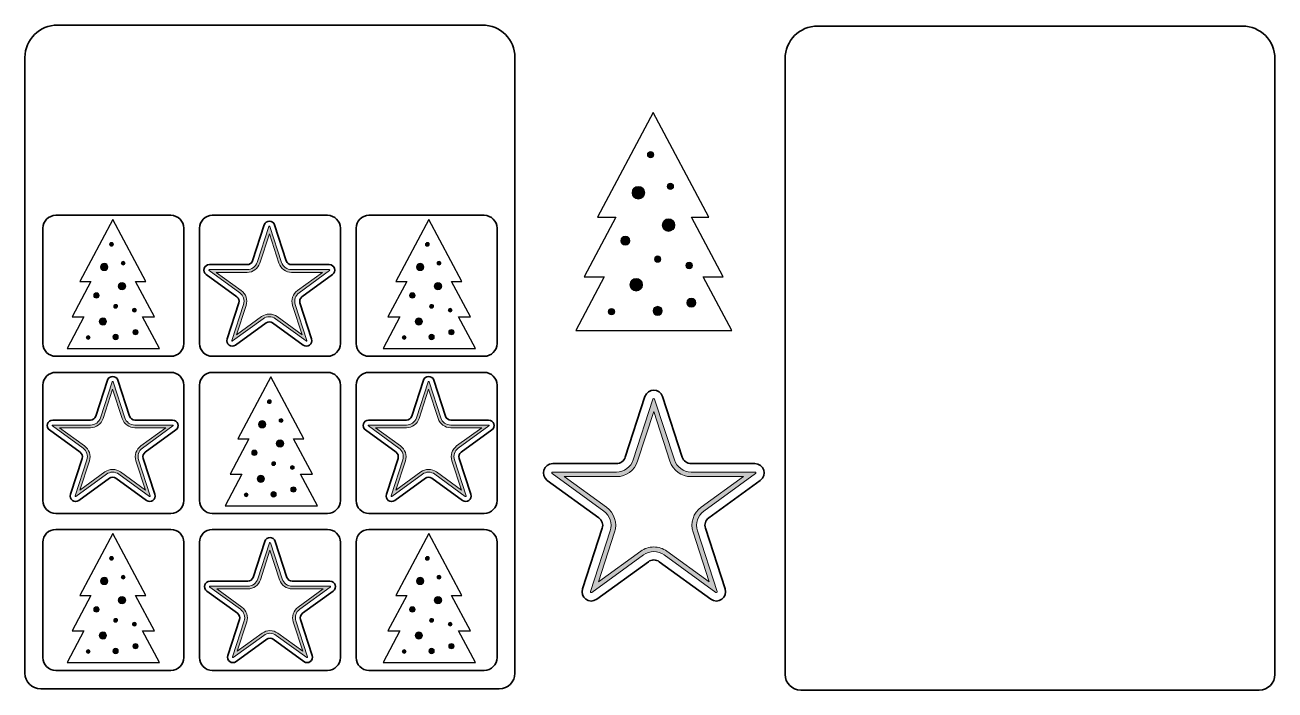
# Model space of a CAD drawing. Extents: x 40 to 2010, y -1070 to -21.
import ezdxf

# ---------------------------------------------------------------- set-up
doc = ezdxf.new("R2010")
doc.units = 0
doc.header["$MEASUREMENT"] = 0
doc.layers.add('Layer 1', color=7, linetype='Continuous', lineweight=0)

# ---------------------------------------------------------------- blocks, each defined once
blk = doc.blocks.new('Block_0')
at = {"layer": 'Layer 1', "true_color": 0x010101, "transparency": 33554687}
h = blk.add_hatch(color=18, dxfattribs=at)
h.dxf.hatch_style = 2
edge = h.paths.add_edge_path()
edge.add_spline(control_points=[(424.8, -338.4), (424.3, -338.4), (424.2, -338.7), (424, -339), (424, -339), (405.6, -395.7), (405.6, -395.7), (403.4, -402.5), (397.1, -407.1), (389.9, -407.1), (389.9, -407.1), (330.3, -407.1), (330.3, -407.1), (330, -407.1), (329.7, -407.2), (329.6, -407.6), (329.4, -408.1), (329.6, -408.3), (329.9, -408.6), (329.9, -408.6), (378.1, -443.6), (378.1, -443.6), (383.9, -447.8), (386.3, -455.2), (384.1, -462), (384.1, -462), (365.7, -518.7), (365.7, -518.7), (365.5, -519.1), (365.6, -519.2), (365.7, -519.4), (365.9, -519.7), (366.2, -519.8), (366.5, -519.8), (366.5, -519.8), (366.6, -519.8), (366.9, -519.6), (366.9, -519.6), (415.1, -484.6), (415.1, -484.6), (417.9, -482.5), (421.3, -481.4), (424.8, -481.4), (428.3, -481.4), (431.7, -482.5), (434.5, -484.6), (434.5, -484.6), (482.7, -519.6), (482.7, -519.6), (483, -519.8), (483.1, -519.8), (483.2, -519.8), (483.4, -519.8), (483.7, -519.7), (483.9, -519.4), (484, -519.2), (484.1, -519.1), (484, -518.7), (484, -518.7), (465.6, -462), (465.6, -462), (463.4, -455.2), (465.8, -447.8), (471.6, -443.6), (471.6, -443.6), (519.8, -408.6), (519.8, -408.6), (520.1, -408.3), (520.2, -408.1), (520.1, -407.7), (519.9, -407.2), (519.7, -407.1), (519.3, -407.1), (519.3, -407.1), (459.7, -407.1), (459.7, -407.1), (452.5, -407.1), (446.2, -402.5), (444, -395.7), (444, -395.7), (425.6, -339), (425.6, -339), (425.5, -338.7), (425.3, -338.4), (424.8, -338.4), (424.8, -338.4), (424.8, -338.4), (424.8, -338.4)], knot_values=[0, 0, 0, 0, 1, 1, 1, 2, 2, 2, 3, 3, 3, 4, 4, 4, 5, 5, 5, 6, 6, 6, 7, 7, 7, 8, 8, 8, 9, 9, 9, 10, 10, 10, 11, 11, 11, 12, 12, 12, 13, 13, 13, 14, 14, 14, 15, 15, 15, 16, 16, 16, 17, 17, 17, 18, 18, 18, 19, 19, 19, 20, 20, 20, 21, 21, 21, 22, 22, 22, 23, 23, 23, 24, 24, 24, 25, 25, 25, 26, 26, 26, 27, 27, 27, 28, 28, 28, 29, 29, 29, 29], degree=3, periodic=0)
edge = h.paths.add_edge_path()
edge.add_spline(control_points=[(424.8, -350.6), (424.8, -350.6), (439.9, -397), (439.9, -397), (442.7, -405.6), (450.7, -411.4), (459.7, -411.4), (459.7, -411.4), (508.5, -411.4), (508.5, -411.4), (508.5, -411.4), (469, -440.1), (469, -440.1), (461.7, -445.4), (458.7, -454.8), (461.5, -463.4), (461.5, -463.4), (476.6, -509.8), (476.6, -509.8), (476.6, -509.8), (437.1, -481.1), (437.1, -481.1), (433.5, -478.5), (429.2, -477.1), (424.8, -477.1), (420.4, -477.1), (416.2, -478.5), (412.6, -481.1), (412.6, -481.1), (373.1, -509.8), (373.1, -509.8), (373.1, -509.8), (388.2, -463.4), (388.2, -463.4), (391, -454.8), (387.9, -445.4), (380.6, -440.1), (380.6, -440.1), (341.1, -411.4), (341.1, -411.4), (341.1, -411.4), (389.9, -411.4), (389.9, -411.4), (399, -411.4), (406.9, -405.6), (409.7, -397), (409.7, -397), (424.8, -350.6), (424.8, -350.6)], knot_values=[0, 0, 0, 0, 1, 1, 1, 2, 2, 2, 3, 3, 3, 4, 4, 4, 5, 5, 5, 6, 6, 6, 7, 7, 7, 8, 8, 8, 9, 9, 9, 10, 10, 10, 11, 11, 11, 12, 12, 12, 13, 13, 13, 14, 14, 14, 15, 15, 15, 16, 16, 16, 16], degree=3, periodic=0)
edge.add_line((424.8, -350.6), (424.8, -350.6))
at = {"layer": 'Layer 1', "color": 240, "lineweight": 35, "true_color": 0xed2224}
blk.add_open_spline([(433.1, -336.6), (433.1, -336.6), (451.5, -393.2), (451.5, -393.2), (452.6, -396.8), (456, -399.2), (459.7, -399.2), (459.7, -399.2), (519.3, -399.2), (519.3, -399.2), (527.7, -399.2), (531.2, -410), (524.4, -414.9), (524.4, -414.9), (476.2, -449.9), (476.2, -449.9), (473.1, -452.1), (471.9, -456), (473, -459.6), (473, -459.6), (491.4, -516.3), (491.4, -516.3), (494, -524.3), (484.9, -530.9), (478.1, -526), (478.1, -526), (429.9, -490.9), (429.9, -490.9), (426.9, -488.7), (422.8, -488.7), (419.7, -490.9), (419.7, -490.9), (371.5, -526), (371.5, -526), (364.7, -530.9), (355.6, -524.3), (358.2, -516.3), (358.2, -516.3), (376.6, -459.6), (376.6, -459.6), (377.8, -456), (376.5, -452.1), (373.5, -449.9), (373.5, -449.9), (325.3, -414.9), (325.3, -414.9), (318.5, -410), (322, -399.2), (330.3, -399.2), (330.3, -399.2), (389.9, -399.2), (389.9, -399.2), (393.7, -399.2), (397, -396.8), (398.2, -393.2), (398.2, -393.2), (416.6, -336.6), (416.6, -336.6), (419.2, -328.6), (430.5, -328.6), (433.1, -336.6)], degree=3, knots=[0, 0, 0, 0, 1, 1, 1, 2, 2, 2, 3, 3, 3, 4, 4, 4, 5, 5, 5, 6, 6, 6, 7, 7, 7, 8, 8, 8, 9, 9, 9, 10, 10, 10, 11, 11, 11, 12, 12, 12, 13, 13, 13, 14, 14, 14, 15, 15, 15, 16, 16, 16, 17, 17, 17, 18, 18, 18, 19, 19, 19, 20, 20, 20, 20], dxfattribs=at)
at = {"layer": 'Layer 1'}
for points, knots in [([(424.8, -338.4), (424.3, -338.4), (424.2, -338.7), (424, -339), (424, -339), (405.6, -395.7), (405.6, -395.7), (403.4, -402.5), (397.1, -407.1), (389.9, -407.1), (389.9, -407.1), (330.3, -407.1), (330.3, -407.1), (330, -407.1), (329.7, -407.2), (329.6, -407.6), (329.4, -408.1), (329.6, -408.3), (329.9, -408.6), (329.9, -408.6), (378.1, -443.6), (378.1, -443.6), (383.9, -447.8), (386.3, -455.2), (384.1, -462), (384.1, -462), (365.7, -518.7), (365.7, -518.7), (365.5, -519.1), (365.6, -519.2), (365.7, -519.4), (365.9, -519.7), (366.2, -519.8), (366.5, -519.8), (366.5, -519.8), (366.6, -519.8), (366.9, -519.6), (366.9, -519.6), (415.1, -484.6), (415.1, -484.6), (417.9, -482.5), (421.3, -481.4), (424.8, -481.4), (428.3, -481.4), (431.7, -482.5), (434.5, -484.6), (434.5, -484.6), (482.7, -519.6), (482.7, -519.6), (483, -519.8), (483.1, -519.8), (483.2, -519.8), (483.4, -519.8), (483.7, -519.7), (483.9, -519.4), (484, -519.2), (484.1, -519.1), (484, -518.7), (484, -518.7), (465.6, -462), (465.6, -462), (463.4, -455.2), (465.8, -447.8), (471.6, -443.6), (471.6, -443.6), (519.8, -408.6), (519.8, -408.6), (520.1, -408.3), (520.2, -408.1), (520.1, -407.7), (519.9, -407.2), (519.7, -407.1), (519.3, -407.1), (519.3, -407.1), (459.7, -407.1), (459.7, -407.1), (452.5, -407.1), (446.2, -402.5), (444, -395.7), (444, -395.7), (425.6, -339), (425.6, -339), (425.5, -338.7), (425.3, -338.4), (424.8, -338.4), (424.8, -338.4), (424.8, -338.4), (424.8, -338.4)], [0, 0, 0, 0, 1, 1, 1, 2, 2, 2, 3, 3, 3, 4, 4, 4, 5, 5, 5, 6, 6, 6, 7, 7, 7, 8, 8, 8, 9, 9, 9, 10, 10, 10, 11, 11, 11, 12, 12, 12, 13, 13, 13, 14, 14, 14, 15, 15, 15, 16, 16, 16, 17, 17, 17, 18, 18, 18, 19, 19, 19, 20, 20, 20, 21, 21, 21, 22, 22, 22, 23, 23, 23, 24, 24, 24, 25, 25, 25, 26, 26, 26, 27, 27, 27, 28, 28, 28, 29, 29, 29, 29]), ([(424.8, -350.6), (424.8, -350.6), (439.9, -397), (439.9, -397), (442.7, -405.6), (450.7, -411.4), (459.7, -411.4), (459.7, -411.4), (508.5, -411.4), (508.5, -411.4), (508.5, -411.4), (469, -440.1), (469, -440.1), (461.7, -445.4), (458.7, -454.8), (461.5, -463.4), (461.5, -463.4), (476.6, -509.8), (476.6, -509.8), (476.6, -509.8), (437.1, -481.1), (437.1, -481.1), (433.5, -478.5), (429.2, -477.1), (424.8, -477.1), (420.4, -477.1), (416.2, -478.5), (412.6, -481.1), (412.6, -481.1), (373.1, -509.8), (373.1, -509.8), (373.1, -509.8), (388.2, -463.4), (388.2, -463.4), (391, -454.8), (387.9, -445.4), (380.6, -440.1), (380.6, -440.1), (341.1, -411.4), (341.1, -411.4), (341.1, -411.4), (389.9, -411.4), (389.9, -411.4), (399, -411.4), (406.9, -405.6), (409.7, -397), (409.7, -397), (424.8, -350.6), (424.8, -350.6)], [0, 0, 0, 0, 1, 1, 1, 2, 2, 2, 3, 3, 3, 4, 4, 4, 5, 5, 5, 6, 6, 6, 7, 7, 7, 8, 8, 8, 9, 9, 9, 10, 10, 10, 11, 11, 11, 12, 12, 12, 13, 13, 13, 14, 14, 14, 15, 15, 15, 16, 16, 16, 16])]:
    blk.add_open_spline(points, degree=3, knots=knots, dxfattribs=at)
blk = doc.blocks.new('Block_1')
at = {"layer": 'Layer 1', "true_color": 0x010101, "transparency": 33554687}
h = blk.add_hatch(color=18, dxfattribs=at)
h.dxf.hatch_style = 2
edge = h.paths.add_edge_path()
edge.add_spline(control_points=[(425.8, -837.4), (425.3, -837.4), (425.2, -837.7), (425, -838), (425, -838), (406.6, -894.7), (406.6, -894.7), (404.4, -901.5), (398.1, -906.1), (390.9, -906.1), (390.9, -906.1), (331.3, -906.1), (331.3, -906.1), (331, -906.1), (330.7, -906.2), (330.6, -906.6), (330.4, -907.1), (330.6, -907.3), (330.9, -907.6), (330.9, -907.6), (379.1, -942.6), (379.1, -942.6), (384.9, -946.8), (387.3, -954.2), (385.1, -961), (385.1, -961), (366.7, -1017.7), (366.7, -1017.7), (366.5, -1018.1), (366.6, -1018.2), (366.7, -1018.4), (366.9, -1018.7), (367.2, -1018.8), (367.5, -1018.8), (367.5, -1018.8), (367.6, -1018.8), (367.9, -1018.6), (367.9, -1018.6), (416.1, -983.6), (416.1, -983.6), (418.9, -981.5), (422.3, -980.4), (425.8, -980.4), (429.3, -980.4), (432.7, -981.5), (435.5, -983.6), (435.5, -983.6), (483.7, -1018.6), (483.7, -1018.6), (484, -1018.8), (484.1, -1018.8), (484.2, -1018.8), (484.4, -1018.8), (484.7, -1018.7), (484.9, -1018.4), (485, -1018.2), (485.1, -1018.1), (485, -1017.7), (485, -1017.7), (466.6, -961), (466.6, -961), (464.4, -954.2), (466.8, -946.8), (472.6, -942.6), (472.6, -942.6), (520.8, -907.6), (520.8, -907.6), (521.1, -907.3), (521.2, -907.1), (521.1, -906.7), (520.9, -906.2), (520.7, -906.1), (520.3, -906.1), (520.3, -906.1), (460.7, -906.1), (460.7, -906.1), (453.5, -906.1), (447.2, -901.5), (445, -894.7), (445, -894.7), (426.6, -838), (426.6, -838), (426.5, -837.7), (426.3, -837.4), (425.8, -837.4), (425.8, -837.4), (425.8, -837.4), (425.8, -837.4)], knot_values=[0, 0, 0, 0, 1, 1, 1, 2, 2, 2, 3, 3, 3, 4, 4, 4, 5, 5, 5, 6, 6, 6, 7, 7, 7, 8, 8, 8, 9, 9, 9, 10, 10, 10, 11, 11, 11, 12, 12, 12, 13, 13, 13, 14, 14, 14, 15, 15, 15, 16, 16, 16, 17, 17, 17, 18, 18, 18, 19, 19, 19, 20, 20, 20, 21, 21, 21, 22, 22, 22, 23, 23, 23, 24, 24, 24, 25, 25, 25, 26, 26, 26, 27, 27, 27, 28, 28, 28, 29, 29, 29, 29], degree=3, periodic=0)
edge = h.paths.add_edge_path()
edge.add_spline(control_points=[(425.8, -849.6), (425.8, -849.6), (440.9, -896), (440.9, -896), (443.7, -904.6), (451.7, -910.4), (460.7, -910.4), (460.7, -910.4), (509.5, -910.4), (509.5, -910.4), (509.5, -910.4), (470, -939.1), (470, -939.1), (462.7, -944.4), (459.7, -953.8), (462.5, -962.4), (462.5, -962.4), (477.6, -1008.8), (477.6, -1008.8), (477.6, -1008.8), (438.1, -980.1), (438.1, -980.1), (434.5, -977.5), (430.2, -976.1), (425.8, -976.1), (421.4, -976.1), (417.2, -977.5), (413.6, -980.1), (413.6, -980.1), (374.1, -1008.8), (374.1, -1008.8), (374.1, -1008.8), (389.2, -962.4), (389.2, -962.4), (392, -953.8), (388.9, -944.4), (381.6, -939.1), (381.6, -939.1), (342.1, -910.4), (342.1, -910.4), (342.1, -910.4), (390.9, -910.4), (390.9, -910.4), (400, -910.4), (407.9, -904.6), (410.7, -896), (410.7, -896), (425.8, -849.6), (425.8, -849.6)], knot_values=[0, 0, 0, 0, 1, 1, 1, 2, 2, 2, 3, 3, 3, 4, 4, 4, 5, 5, 5, 6, 6, 6, 7, 7, 7, 8, 8, 8, 9, 9, 9, 10, 10, 10, 11, 11, 11, 12, 12, 12, 13, 13, 13, 14, 14, 14, 15, 15, 15, 16, 16, 16, 16], degree=3, periodic=0)
edge.add_line((425.8, -849.6), (425.8, -849.6))
at = {"layer": 'Layer 1', "color": 240, "lineweight": 35, "true_color": 0xed2224}
blk.add_open_spline([(434.1, -835.6), (434.1, -835.6), (452.5, -892.2), (452.5, -892.2), (453.6, -895.8), (457, -898.2), (460.7, -898.2), (460.7, -898.2), (520.3, -898.2), (520.3, -898.2), (528.7, -898.2), (532.2, -909), (525.4, -913.9), (525.4, -913.9), (477.2, -948.9), (477.2, -948.9), (474.1, -951.1), (472.9, -955), (474, -958.6), (474, -958.6), (492.4, -1015.3), (492.4, -1015.3), (495, -1023.3), (485.9, -1029.9), (479.1, -1025), (479.1, -1025), (430.9, -989.9), (430.9, -989.9), (427.9, -987.7), (423.8, -987.7), (420.7, -989.9), (420.7, -989.9), (372.5, -1025), (372.5, -1025), (365.7, -1029.9), (356.6, -1023.3), (359.2, -1015.3), (359.2, -1015.3), (377.6, -958.6), (377.6, -958.6), (378.8, -955), (377.5, -951.1), (374.5, -948.9), (374.5, -948.9), (326.3, -913.9), (326.3, -913.9), (319.5, -909), (323, -898.2), (331.3, -898.2), (331.3, -898.2), (390.9, -898.2), (390.9, -898.2), (394.7, -898.2), (398, -895.8), (399.2, -892.2), (399.2, -892.2), (417.6, -835.6), (417.6, -835.6), (420.2, -827.6), (431.5, -827.6), (434.1, -835.6)], degree=3, knots=[0, 0, 0, 0, 1, 1, 1, 2, 2, 2, 3, 3, 3, 4, 4, 4, 5, 5, 5, 6, 6, 6, 7, 7, 7, 8, 8, 8, 9, 9, 9, 10, 10, 10, 11, 11, 11, 12, 12, 12, 13, 13, 13, 14, 14, 14, 15, 15, 15, 16, 16, 16, 17, 17, 17, 18, 18, 18, 19, 19, 19, 20, 20, 20, 20], dxfattribs=at)
at = {"layer": 'Layer 1'}
for points, knots in [([(425.8, -837.4), (425.3, -837.4), (425.2, -837.7), (425, -838), (425, -838), (406.6, -894.7), (406.6, -894.7), (404.4, -901.5), (398.1, -906.1), (390.9, -906.1), (390.9, -906.1), (331.3, -906.1), (331.3, -906.1), (331, -906.1), (330.7, -906.2), (330.6, -906.6), (330.4, -907.1), (330.6, -907.3), (330.9, -907.6), (330.9, -907.6), (379.1, -942.6), (379.1, -942.6), (384.9, -946.8), (387.3, -954.2), (385.1, -961), (385.1, -961), (366.7, -1017.7), (366.7, -1017.7), (366.5, -1018.1), (366.6, -1018.2), (366.7, -1018.4), (366.9, -1018.7), (367.2, -1018.8), (367.5, -1018.8), (367.5, -1018.8), (367.6, -1018.8), (367.9, -1018.6), (367.9, -1018.6), (416.1, -983.6), (416.1, -983.6), (418.9, -981.5), (422.3, -980.4), (425.8, -980.4), (429.3, -980.4), (432.7, -981.5), (435.5, -983.6), (435.5, -983.6), (483.7, -1018.6), (483.7, -1018.6), (484, -1018.8), (484.1, -1018.8), (484.2, -1018.8), (484.4, -1018.8), (484.7, -1018.7), (484.9, -1018.4), (485, -1018.2), (485.1, -1018.1), (485, -1017.7), (485, -1017.7), (466.6, -961), (466.6, -961), (464.4, -954.2), (466.8, -946.8), (472.6, -942.6), (472.6, -942.6), (520.8, -907.6), (520.8, -907.6), (521.1, -907.3), (521.2, -907.1), (521.1, -906.7), (520.9, -906.2), (520.7, -906.1), (520.3, -906.1), (520.3, -906.1), (460.7, -906.1), (460.7, -906.1), (453.5, -906.1), (447.2, -901.5), (445, -894.7), (445, -894.7), (426.6, -838), (426.6, -838), (426.5, -837.7), (426.3, -837.4), (425.8, -837.4), (425.8, -837.4), (425.8, -837.4), (425.8, -837.4)], [0, 0, 0, 0, 1, 1, 1, 2, 2, 2, 3, 3, 3, 4, 4, 4, 5, 5, 5, 6, 6, 6, 7, 7, 7, 8, 8, 8, 9, 9, 9, 10, 10, 10, 11, 11, 11, 12, 12, 12, 13, 13, 13, 14, 14, 14, 15, 15, 15, 16, 16, 16, 17, 17, 17, 18, 18, 18, 19, 19, 19, 20, 20, 20, 21, 21, 21, 22, 22, 22, 23, 23, 23, 24, 24, 24, 25, 25, 25, 26, 26, 26, 27, 27, 27, 28, 28, 28, 29, 29, 29, 29]), ([(425.8, -849.6), (425.8, -849.6), (440.9, -896), (440.9, -896), (443.7, -904.6), (451.7, -910.4), (460.7, -910.4), (460.7, -910.4), (509.5, -910.4), (509.5, -910.4), (509.5, -910.4), (470, -939.1), (470, -939.1), (462.7, -944.4), (459.7, -953.8), (462.5, -962.4), (462.5, -962.4), (477.6, -1008.8), (477.6, -1008.8), (477.6, -1008.8), (438.1, -980.1), (438.1, -980.1), (434.5, -977.5), (430.2, -976.1), (425.8, -976.1), (421.4, -976.1), (417.2, -977.5), (413.6, -980.1), (413.6, -980.1), (374.1, -1008.8), (374.1, -1008.8), (374.1, -1008.8), (389.2, -962.4), (389.2, -962.4), (392, -953.8), (388.9, -944.4), (381.6, -939.1), (381.6, -939.1), (342.1, -910.4), (342.1, -910.4), (342.1, -910.4), (390.9, -910.4), (390.9, -910.4), (400, -910.4), (407.9, -904.6), (410.7, -896), (410.7, -896), (425.8, -849.6), (425.8, -849.6)], [0, 0, 0, 0, 1, 1, 1, 2, 2, 2, 3, 3, 3, 4, 4, 4, 5, 5, 5, 6, 6, 6, 7, 7, 7, 8, 8, 8, 9, 9, 9, 10, 10, 10, 11, 11, 11, 12, 12, 12, 13, 13, 13, 14, 14, 14, 15, 15, 15, 16, 16, 16, 16])]:
    blk.add_open_spline(points, degree=3, knots=knots, dxfattribs=at)
blk = doc.blocks.new('Block_2')
at = {"layer": 'Layer 1', "true_color": 0x010101, "transparency": 33554687}
h = blk.add_hatch(color=18, dxfattribs=at)
h.dxf.hatch_style = 2
edge = h.paths.add_edge_path()
edge.add_spline(control_points=[(177.8, -583.4), (177.3, -583.4), (177.2, -583.7), (177, -584), (177, -584), (158.6, -640.7), (158.6, -640.7), (156.4, -647.5), (150.1, -652.1), (142.9, -652.1), (142.9, -652.1), (83.3, -652.1), (83.3, -652.1), (83, -652.1), (82.7, -652.2), (82.6, -652.6), (82.4, -653.1), (82.6, -653.3), (82.9, -653.6), (82.9, -653.6), (131.1, -688.6), (131.1, -688.6), (136.9, -692.8), (139.3, -700.2), (137.1, -707), (137.1, -707), (118.7, -763.7), (118.7, -763.7), (118.5, -764.1), (118.6, -764.2), (118.7, -764.4), (118.9, -764.7), (119.2, -764.8), (119.5, -764.8), (119.5, -764.8), (119.6, -764.8), (119.9, -764.6), (119.9, -764.6), (168.1, -729.6), (168.1, -729.6), (170.9, -727.5), (174.3, -726.4), (177.8, -726.4), (181.3, -726.4), (184.7, -727.5), (187.5, -729.6), (187.5, -729.6), (235.7, -764.6), (235.7, -764.6), (236, -764.8), (236.1, -764.8), (236.2, -764.8), (236.4, -764.8), (236.7, -764.7), (236.9, -764.4), (237, -764.2), (237.1, -764.1), (237, -763.7), (237, -763.7), (218.6, -707), (218.6, -707), (216.4, -700.2), (218.8, -692.8), (224.6, -688.6), (224.6, -688.6), (272.8, -653.6), (272.8, -653.6), (273.1, -653.3), (273.2, -653.1), (273.1, -652.7), (272.9, -652.2), (272.7, -652.1), (272.3, -652.1), (272.3, -652.1), (212.7, -652.1), (212.7, -652.1), (205.5, -652.1), (199.2, -647.5), (197, -640.7), (197, -640.7), (178.6, -584), (178.6, -584), (178.5, -583.7), (178.3, -583.4), (177.8, -583.4), (177.8, -583.4), (177.8, -583.4), (177.8, -583.4)], knot_values=[0, 0, 0, 0, 1, 1, 1, 2, 2, 2, 3, 3, 3, 4, 4, 4, 5, 5, 5, 6, 6, 6, 7, 7, 7, 8, 8, 8, 9, 9, 9, 10, 10, 10, 11, 11, 11, 12, 12, 12, 13, 13, 13, 14, 14, 14, 15, 15, 15, 16, 16, 16, 17, 17, 17, 18, 18, 18, 19, 19, 19, 20, 20, 20, 21, 21, 21, 22, 22, 22, 23, 23, 23, 24, 24, 24, 25, 25, 25, 26, 26, 26, 27, 27, 27, 28, 28, 28, 29, 29, 29, 29], degree=3, periodic=0)
edge = h.paths.add_edge_path()
edge.add_spline(control_points=[(177.8, -595.6), (177.8, -595.6), (192.9, -642), (192.9, -642), (195.7, -650.6), (203.7, -656.4), (212.7, -656.4), (212.7, -656.4), (261.5, -656.4), (261.5, -656.4), (261.5, -656.4), (222, -685.1), (222, -685.1), (214.7, -690.4), (211.7, -699.8), (214.5, -708.4), (214.5, -708.4), (229.6, -754.8), (229.6, -754.8), (229.6, -754.8), (190.1, -726.1), (190.1, -726.1), (186.5, -723.5), (182.2, -722.1), (177.8, -722.1), (173.4, -722.1), (169.2, -723.5), (165.6, -726.1), (165.6, -726.1), (126.1, -754.8), (126.1, -754.8), (126.1, -754.8), (141.2, -708.4), (141.2, -708.4), (144, -699.8), (140.9, -690.4), (133.6, -685.1), (133.6, -685.1), (94.1, -656.4), (94.1, -656.4), (94.1, -656.4), (142.9, -656.4), (142.9, -656.4), (152, -656.4), (159.9, -650.6), (162.7, -642), (162.7, -642), (177.8, -595.6), (177.8, -595.6)], knot_values=[0, 0, 0, 0, 1, 1, 1, 2, 2, 2, 3, 3, 3, 4, 4, 4, 5, 5, 5, 6, 6, 6, 7, 7, 7, 8, 8, 8, 9, 9, 9, 10, 10, 10, 11, 11, 11, 12, 12, 12, 13, 13, 13, 14, 14, 14, 15, 15, 15, 16, 16, 16, 16], degree=3, periodic=0)
edge.add_line((177.8, -595.6), (177.8, -595.6))
at = {"layer": 'Layer 1', "color": 240, "lineweight": 35, "true_color": 0xed2224}
blk.add_open_spline([(186.1, -581.6), (186.1, -581.6), (204.5, -638.2), (204.5, -638.2), (205.6, -641.8), (209, -644.2), (212.7, -644.2), (212.7, -644.2), (272.3, -644.2), (272.3, -644.2), (280.7, -644.2), (284.2, -655), (277.4, -659.9), (277.4, -659.9), (229.2, -694.9), (229.2, -694.9), (226.1, -697.1), (224.9, -701), (226, -704.6), (226, -704.6), (244.4, -761.3), (244.4, -761.3), (247, -769.3), (237.9, -775.9), (231.1, -771), (231.1, -771), (182.9, -735.9), (182.9, -735.9), (179.9, -733.7), (175.8, -733.7), (172.7, -735.9), (172.7, -735.9), (124.5, -771), (124.5, -771), (117.7, -775.9), (108.6, -769.3), (111.2, -761.3), (111.2, -761.3), (129.6, -704.6), (129.6, -704.6), (130.8, -701), (129.5, -697.1), (126.5, -694.9), (126.5, -694.9), (78.3, -659.9), (78.3, -659.9), (71.5, -655), (75, -644.2), (83.3, -644.2), (83.3, -644.2), (142.9, -644.2), (142.9, -644.2), (146.7, -644.2), (150, -641.8), (151.2, -638.2), (151.2, -638.2), (169.6, -581.6), (169.6, -581.6), (172.2, -573.6), (183.5, -573.6), (186.1, -581.6)], degree=3, knots=[0, 0, 0, 0, 1, 1, 1, 2, 2, 2, 3, 3, 3, 4, 4, 4, 5, 5, 5, 6, 6, 6, 7, 7, 7, 8, 8, 8, 9, 9, 9, 10, 10, 10, 11, 11, 11, 12, 12, 12, 13, 13, 13, 14, 14, 14, 15, 15, 15, 16, 16, 16, 17, 17, 17, 18, 18, 18, 19, 19, 19, 20, 20, 20, 20], dxfattribs=at)
at = {"layer": 'Layer 1'}
for points, knots in [([(177.8, -583.4), (177.3, -583.4), (177.2, -583.7), (177, -584), (177, -584), (158.6, -640.7), (158.6, -640.7), (156.4, -647.5), (150.1, -652.1), (142.9, -652.1), (142.9, -652.1), (83.3, -652.1), (83.3, -652.1), (83, -652.1), (82.7, -652.2), (82.6, -652.6), (82.4, -653.1), (82.6, -653.3), (82.9, -653.6), (82.9, -653.6), (131.1, -688.6), (131.1, -688.6), (136.9, -692.8), (139.3, -700.2), (137.1, -707), (137.1, -707), (118.7, -763.7), (118.7, -763.7), (118.5, -764.1), (118.6, -764.2), (118.7, -764.4), (118.9, -764.7), (119.2, -764.8), (119.5, -764.8), (119.5, -764.8), (119.6, -764.8), (119.9, -764.6), (119.9, -764.6), (168.1, -729.6), (168.1, -729.6), (170.9, -727.5), (174.3, -726.4), (177.8, -726.4), (181.3, -726.4), (184.7, -727.5), (187.5, -729.6), (187.5, -729.6), (235.7, -764.6), (235.7, -764.6), (236, -764.8), (236.1, -764.8), (236.2, -764.8), (236.4, -764.8), (236.7, -764.7), (236.9, -764.4), (237, -764.2), (237.1, -764.1), (237, -763.7), (237, -763.7), (218.6, -707), (218.6, -707), (216.4, -700.2), (218.8, -692.8), (224.6, -688.6), (224.6, -688.6), (272.8, -653.6), (272.8, -653.6), (273.1, -653.3), (273.2, -653.1), (273.1, -652.7), (272.9, -652.2), (272.7, -652.1), (272.3, -652.1), (272.3, -652.1), (212.7, -652.1), (212.7, -652.1), (205.5, -652.1), (199.2, -647.5), (197, -640.7), (197, -640.7), (178.6, -584), (178.6, -584), (178.5, -583.7), (178.3, -583.4), (177.8, -583.4), (177.8, -583.4), (177.8, -583.4), (177.8, -583.4)], [0, 0, 0, 0, 1, 1, 1, 2, 2, 2, 3, 3, 3, 4, 4, 4, 5, 5, 5, 6, 6, 6, 7, 7, 7, 8, 8, 8, 9, 9, 9, 10, 10, 10, 11, 11, 11, 12, 12, 12, 13, 13, 13, 14, 14, 14, 15, 15, 15, 16, 16, 16, 17, 17, 17, 18, 18, 18, 19, 19, 19, 20, 20, 20, 21, 21, 21, 22, 22, 22, 23, 23, 23, 24, 24, 24, 25, 25, 25, 26, 26, 26, 27, 27, 27, 28, 28, 28, 29, 29, 29, 29]), ([(177.8, -595.6), (177.8, -595.6), (192.9, -642), (192.9, -642), (195.7, -650.6), (203.7, -656.4), (212.7, -656.4), (212.7, -656.4), (261.5, -656.4), (261.5, -656.4), (261.5, -656.4), (222, -685.1), (222, -685.1), (214.7, -690.4), (211.7, -699.8), (214.5, -708.4), (214.5, -708.4), (229.6, -754.8), (229.6, -754.8), (229.6, -754.8), (190.1, -726.1), (190.1, -726.1), (186.5, -723.5), (182.2, -722.1), (177.8, -722.1), (173.4, -722.1), (169.2, -723.5), (165.6, -726.1), (165.6, -726.1), (126.1, -754.8), (126.1, -754.8), (126.1, -754.8), (141.2, -708.4), (141.2, -708.4), (144, -699.8), (140.9, -690.4), (133.6, -685.1), (133.6, -685.1), (94.1, -656.4), (94.1, -656.4), (94.1, -656.4), (142.9, -656.4), (142.9, -656.4), (152, -656.4), (159.9, -650.6), (162.7, -642), (162.7, -642), (177.8, -595.6), (177.8, -595.6)], [0, 0, 0, 0, 1, 1, 1, 2, 2, 2, 3, 3, 3, 4, 4, 4, 5, 5, 5, 6, 6, 6, 7, 7, 7, 8, 8, 8, 9, 9, 9, 10, 10, 10, 11, 11, 11, 12, 12, 12, 13, 13, 13, 14, 14, 14, 15, 15, 15, 16, 16, 16, 16])]:
    blk.add_open_spline(points, degree=3, knots=knots, dxfattribs=at)
blk = doc.blocks.new('Block_3')
at = {"layer": 'Layer 1', "true_color": 0x010101, "transparency": 33554687}
h = blk.add_hatch(color=18, dxfattribs=at)
h.dxf.hatch_style = 2
edge = h.paths.add_edge_path()
edge.add_spline(control_points=[(675.8, -583.4), (675.3, -583.4), (675.2, -583.7), (675, -584), (675, -584), (656.6, -640.7), (656.6, -640.7), (654.4, -647.5), (648.1, -652.1), (640.9, -652.1), (640.9, -652.1), (581.3, -652.1), (581.3, -652.1), (581, -652.1), (580.7, -652.2), (580.6, -652.6), (580.4, -653.1), (580.6, -653.3), (580.9, -653.6), (580.9, -653.6), (629.1, -688.6), (629.1, -688.6), (634.9, -692.8), (637.3, -700.2), (635.1, -707), (635.1, -707), (616.7, -763.7), (616.7, -763.7), (616.5, -764.1), (616.6, -764.2), (616.7, -764.4), (616.9, -764.7), (617.2, -764.8), (617.5, -764.8), (617.5, -764.8), (617.6, -764.8), (617.9, -764.6), (617.9, -764.6), (666.1, -729.6), (666.1, -729.6), (668.9, -727.5), (672.3, -726.4), (675.8, -726.4), (679.3, -726.4), (682.7, -727.5), (685.5, -729.6), (685.5, -729.6), (733.7, -764.6), (733.7, -764.6), (734, -764.8), (734.1, -764.8), (734.2, -764.8), (734.4, -764.8), (734.7, -764.7), (734.9, -764.4), (735, -764.2), (735.1, -764.1), (735, -763.7), (735, -763.7), (716.6, -707), (716.6, -707), (714.4, -700.2), (716.8, -692.8), (722.6, -688.6), (722.6, -688.6), (770.8, -653.6), (770.8, -653.6), (771.1, -653.3), (771.2, -653.1), (771.1, -652.7), (770.9, -652.2), (770.7, -652.1), (770.3, -652.1), (770.3, -652.1), (710.7, -652.1), (710.7, -652.1), (703.5, -652.1), (697.2, -647.5), (695, -640.7), (695, -640.7), (676.6, -584), (676.6, -584), (676.5, -583.7), (676.3, -583.4), (675.8, -583.4), (675.8, -583.4), (675.8, -583.4), (675.8, -583.4)], knot_values=[0, 0, 0, 0, 1, 1, 1, 2, 2, 2, 3, 3, 3, 4, 4, 4, 5, 5, 5, 6, 6, 6, 7, 7, 7, 8, 8, 8, 9, 9, 9, 10, 10, 10, 11, 11, 11, 12, 12, 12, 13, 13, 13, 14, 14, 14, 15, 15, 15, 16, 16, 16, 17, 17, 17, 18, 18, 18, 19, 19, 19, 20, 20, 20, 21, 21, 21, 22, 22, 22, 23, 23, 23, 24, 24, 24, 25, 25, 25, 26, 26, 26, 27, 27, 27, 28, 28, 28, 29, 29, 29, 29], degree=3, periodic=0)
edge = h.paths.add_edge_path()
edge.add_spline(control_points=[(675.8, -595.6), (675.8, -595.6), (690.9, -642), (690.9, -642), (693.7, -650.6), (701.7, -656.4), (710.7, -656.4), (710.7, -656.4), (759.5, -656.4), (759.5, -656.4), (759.5, -656.4), (720, -685.1), (720, -685.1), (712.7, -690.4), (709.7, -699.8), (712.5, -708.4), (712.5, -708.4), (727.6, -754.8), (727.6, -754.8), (727.6, -754.8), (688.1, -726.1), (688.1, -726.1), (684.5, -723.5), (680.2, -722.1), (675.8, -722.1), (671.4, -722.1), (667.2, -723.5), (663.6, -726.1), (663.6, -726.1), (624.1, -754.8), (624.1, -754.8), (624.1, -754.8), (639.2, -708.4), (639.2, -708.4), (642, -699.8), (638.9, -690.4), (631.6, -685.1), (631.6, -685.1), (592.1, -656.4), (592.1, -656.4), (592.1, -656.4), (640.9, -656.4), (640.9, -656.4), (650, -656.4), (657.9, -650.6), (660.7, -642), (660.7, -642), (675.8, -595.6), (675.8, -595.6)], knot_values=[0, 0, 0, 0, 1, 1, 1, 2, 2, 2, 3, 3, 3, 4, 4, 4, 5, 5, 5, 6, 6, 6, 7, 7, 7, 8, 8, 8, 9, 9, 9, 10, 10, 10, 11, 11, 11, 12, 12, 12, 13, 13, 13, 14, 14, 14, 15, 15, 15, 16, 16, 16, 16], degree=3, periodic=0)
edge.add_line((675.8, -595.6), (675.8, -595.6))
at = {"layer": 'Layer 1', "color": 240, "lineweight": 35, "true_color": 0xed2224}
blk.add_open_spline([(684.1, -581.6), (684.1, -581.6), (702.5, -638.2), (702.5, -638.2), (703.6, -641.8), (707, -644.2), (710.7, -644.2), (710.7, -644.2), (770.3, -644.2), (770.3, -644.2), (778.7, -644.2), (782.2, -655), (775.4, -659.9), (775.4, -659.9), (727.2, -694.9), (727.2, -694.9), (724.1, -697.1), (722.9, -701), (724, -704.6), (724, -704.6), (742.4, -761.3), (742.4, -761.3), (745, -769.3), (735.9, -775.9), (729.1, -771), (729.1, -771), (680.9, -735.9), (680.9, -735.9), (677.9, -733.7), (673.8, -733.7), (670.7, -735.9), (670.7, -735.9), (622.5, -771), (622.5, -771), (615.7, -775.9), (606.6, -769.3), (609.2, -761.3), (609.2, -761.3), (627.6, -704.6), (627.6, -704.6), (628.8, -701), (627.5, -697.1), (624.5, -694.9), (624.5, -694.9), (576.3, -659.9), (576.3, -659.9), (569.5, -655), (573, -644.2), (581.3, -644.2), (581.3, -644.2), (640.9, -644.2), (640.9, -644.2), (644.7, -644.2), (648, -641.8), (649.2, -638.2), (649.2, -638.2), (667.6, -581.6), (667.6, -581.6), (670.2, -573.6), (681.5, -573.6), (684.1, -581.6)], degree=3, knots=[0, 0, 0, 0, 1, 1, 1, 2, 2, 2, 3, 3, 3, 4, 4, 4, 5, 5, 5, 6, 6, 6, 7, 7, 7, 8, 8, 8, 9, 9, 9, 10, 10, 10, 11, 11, 11, 12, 12, 12, 13, 13, 13, 14, 14, 14, 15, 15, 15, 16, 16, 16, 17, 17, 17, 18, 18, 18, 19, 19, 19, 20, 20, 20, 20], dxfattribs=at)
at = {"layer": 'Layer 1'}
for points, knots in [([(675.8, -583.4), (675.3, -583.4), (675.2, -583.7), (675, -584), (675, -584), (656.6, -640.7), (656.6, -640.7), (654.4, -647.5), (648.1, -652.1), (640.9, -652.1), (640.9, -652.1), (581.3, -652.1), (581.3, -652.1), (581, -652.1), (580.7, -652.2), (580.6, -652.6), (580.4, -653.1), (580.6, -653.3), (580.9, -653.6), (580.9, -653.6), (629.1, -688.6), (629.1, -688.6), (634.9, -692.8), (637.3, -700.2), (635.1, -707), (635.1, -707), (616.7, -763.7), (616.7, -763.7), (616.5, -764.1), (616.6, -764.2), (616.7, -764.4), (616.9, -764.7), (617.2, -764.8), (617.5, -764.8), (617.5, -764.8), (617.6, -764.8), (617.9, -764.6), (617.9, -764.6), (666.1, -729.6), (666.1, -729.6), (668.9, -727.5), (672.3, -726.4), (675.8, -726.4), (679.3, -726.4), (682.7, -727.5), (685.5, -729.6), (685.5, -729.6), (733.7, -764.6), (733.7, -764.6), (734, -764.8), (734.1, -764.8), (734.2, -764.8), (734.4, -764.8), (734.7, -764.7), (734.9, -764.4), (735, -764.2), (735.1, -764.1), (735, -763.7), (735, -763.7), (716.6, -707), (716.6, -707), (714.4, -700.2), (716.8, -692.8), (722.6, -688.6), (722.6, -688.6), (770.8, -653.6), (770.8, -653.6), (771.1, -653.3), (771.2, -653.1), (771.1, -652.7), (770.9, -652.2), (770.7, -652.1), (770.3, -652.1), (770.3, -652.1), (710.7, -652.1), (710.7, -652.1), (703.5, -652.1), (697.2, -647.5), (695, -640.7), (695, -640.7), (676.6, -584), (676.6, -584), (676.5, -583.7), (676.3, -583.4), (675.8, -583.4), (675.8, -583.4), (675.8, -583.4), (675.8, -583.4)], [0, 0, 0, 0, 1, 1, 1, 2, 2, 2, 3, 3, 3, 4, 4, 4, 5, 5, 5, 6, 6, 6, 7, 7, 7, 8, 8, 8, 9, 9, 9, 10, 10, 10, 11, 11, 11, 12, 12, 12, 13, 13, 13, 14, 14, 14, 15, 15, 15, 16, 16, 16, 17, 17, 17, 18, 18, 18, 19, 19, 19, 20, 20, 20, 21, 21, 21, 22, 22, 22, 23, 23, 23, 24, 24, 24, 25, 25, 25, 26, 26, 26, 27, 27, 27, 28, 28, 28, 29, 29, 29, 29]), ([(675.8, -595.6), (675.8, -595.6), (690.9, -642), (690.9, -642), (693.7, -650.6), (701.7, -656.4), (710.7, -656.4), (710.7, -656.4), (759.5, -656.4), (759.5, -656.4), (759.5, -656.4), (720, -685.1), (720, -685.1), (712.7, -690.4), (709.7, -699.8), (712.5, -708.4), (712.5, -708.4), (727.6, -754.8), (727.6, -754.8), (727.6, -754.8), (688.1, -726.1), (688.1, -726.1), (684.5, -723.5), (680.2, -722.1), (675.8, -722.1), (671.4, -722.1), (667.2, -723.5), (663.6, -726.1), (663.6, -726.1), (624.1, -754.8), (624.1, -754.8), (624.1, -754.8), (639.2, -708.4), (639.2, -708.4), (642, -699.8), (638.9, -690.4), (631.6, -685.1), (631.6, -685.1), (592.1, -656.4), (592.1, -656.4), (592.1, -656.4), (640.9, -656.4), (640.9, -656.4), (650, -656.4), (657.9, -650.6), (660.7, -642), (660.7, -642), (675.8, -595.6), (675.8, -595.6)], [0, 0, 0, 0, 1, 1, 1, 2, 2, 2, 3, 3, 3, 4, 4, 4, 5, 5, 5, 6, 6, 6, 7, 7, 7, 8, 8, 8, 9, 9, 9, 10, 10, 10, 11, 11, 11, 12, 12, 12, 13, 13, 13, 14, 14, 14, 15, 15, 15, 16, 16, 16, 16])]:
    blk.add_open_spline(points, degree=3, knots=knots, dxfattribs=at)
blk = doc.blocks.new('Block_4')
at = {"layer": 'Layer 1', "true_color": 0x010101, "transparency": 33554687}
h = blk.add_hatch(color=18, dxfattribs=at)
h.dxf.hatch_style = 2
edge = h.paths.add_edge_path()
edge.add_spline(control_points=[(1030.8, -610.4), (1030, -610.4), (1029.7, -610.7), (1029.5, -611.3), (1029.5, -611.3), (998.4, -706.9), (998.4, -706.9), (994.7, -718.4), (984, -726.2), (971.9, -726.2), (971.9, -726.2), (871.4, -726.2), (871.4, -726.2), (870.8, -726.2), (870.4, -726.3), (870.1, -727.1), (869.9, -727.9), (870.1, -728.3), (870.6, -728.6), (870.6, -728.6), (951.9, -787.7), (951.9, -787.7), (961.7, -794.8), (965.8, -807.3), (962.1, -818.9), (962.1, -818.9), (931, -914.4), (931, -914.4), (930.8, -915.1), (930.9, -915.3), (931.1, -915.6), (931.4, -916), (932, -916.3), (932.4, -916.3), (932.4, -916.3), (932.7, -916.3), (933.1, -916), (933.1, -916), (1014.4, -856.9), (1014.4, -856.9), (1019.2, -853.4), (1024.9, -851.6), (1030.8, -851.6), (1036.7, -851.6), (1042.4, -853.4), (1047.2, -856.9), (1047.2, -856.9), (1128.5, -916), (1128.5, -916), (1128.9, -916.3), (1129.1, -916.3), (1129.2, -916.3), (1129.6, -916.3), (1130.1, -916), (1130.5, -915.6), (1130.7, -915.3), (1130.8, -915.1), (1130.6, -914.4), (1130.6, -914.4), (1099.5, -818.9), (1099.5, -818.9), (1095.8, -807.3), (1099.9, -794.8), (1109.7, -787.7), (1109.7, -787.7), (1190.9, -728.6), (1190.9, -728.6), (1191.5, -728.3), (1191.7, -727.9), (1191.5, -727.1), (1191.2, -726.3), (1190.8, -726.2), (1190.1, -726.2), (1190.1, -726.2), (1089.7, -726.2), (1089.7, -726.2), (1077.5, -726.2), (1066.9, -718.4), (1063.2, -706.9), (1063.2, -706.9), (1032.1, -611.3), (1032.1, -611.3), (1031.9, -610.7), (1031.6, -610.4), (1030.8, -610.4), (1030.8, -610.4), (1030.8, -610.4), (1030.8, -610.4)], knot_values=[0, 0, 0, 0, 1, 1, 1, 2, 2, 2, 3, 3, 3, 4, 4, 4, 5, 5, 5, 6, 6, 6, 7, 7, 7, 8, 8, 8, 9, 9, 9, 10, 10, 10, 11, 11, 11, 12, 12, 12, 13, 13, 13, 14, 14, 14, 15, 15, 15, 16, 16, 16, 17, 17, 17, 18, 18, 18, 19, 19, 19, 20, 20, 20, 21, 21, 21, 22, 22, 22, 23, 23, 23, 24, 24, 24, 25, 25, 25, 26, 26, 26, 27, 27, 27, 28, 28, 28, 29, 29, 29, 29], degree=3, periodic=0)
edge = h.paths.add_edge_path()
edge.add_spline(control_points=[(1030.8, -630.8), (1030.8, -630.8), (1056.2, -709.1), (1056.2, -709.1), (1061, -723.7), (1074.4, -733.4), (1089.7, -733.4), (1089.7, -733.4), (1172, -733.4), (1172, -733.4), (1172, -733.4), (1105.4, -781.8), (1105.4, -781.8), (1093, -790.8), (1087.9, -806.6), (1092.6, -821.1), (1092.6, -821.1), (1118.1, -899.4), (1118.1, -899.4), (1118.1, -899.4), (1051.4, -851), (1051.4, -851), (1045.4, -846.6), (1038.3, -844.3), (1030.8, -844.3), (1023.3, -844.3), (1016.2, -846.6), (1010.1, -851), (1010.1, -851), (943.5, -899.4), (943.5, -899.4), (943.5, -899.4), (969, -821.1), (969, -821.1), (973.7, -806.6), (968.6, -790.8), (956.2, -781.8), (956.2, -781.8), (889.6, -733.4), (889.6, -733.4), (889.6, -733.4), (971.9, -733.4), (971.9, -733.4), (987.2, -733.4), (1000.6, -723.7), (1005.3, -709.1), (1005.3, -709.1), (1030.8, -630.8), (1030.8, -630.8)], knot_values=[0, 0, 0, 0, 1, 1, 1, 2, 2, 2, 3, 3, 3, 4, 4, 4, 5, 5, 5, 6, 6, 6, 7, 7, 7, 8, 8, 8, 9, 9, 9, 10, 10, 10, 11, 11, 11, 12, 12, 12, 13, 13, 13, 14, 14, 14, 15, 15, 15, 16, 16, 16, 16], degree=3, periodic=0)
edge.add_line((1030.8, -630.8), (1030.8, -630.8))
at = {"layer": 'Layer 1', "color": 240, "lineweight": 35, "true_color": 0xed2224}
blk.add_open_spline([(1044.7, -607.2), (1044.7, -607.2), (1075.7, -702.8), (1075.7, -702.8), (1077.7, -708.8), (1083.3, -712.9), (1089.7, -712.9), (1089.7, -712.9), (1190.1, -712.9), (1190.1, -712.9), (1204.3, -712.9), (1210.2, -731), (1198.7, -739.4), (1198.7, -739.4), (1117.4, -798.4), (1117.4, -798.4), (1112.3, -802.1), (1110.2, -808.7), (1112.1, -814.8), (1112.1, -814.8), (1143.2, -910.3), (1143.2, -910.3), (1147.6, -923.8), (1132.1, -935), (1120.7, -926.7), (1120.7, -926.7), (1039.4, -867.6), (1039.4, -867.6), (1034.3, -863.9), (1027.3, -863.9), (1022.2, -867.6), (1022.2, -867.6), (940.9, -926.7), (940.9, -926.7), (929.4, -935), (914, -923.8), (918.4, -910.3), (918.4, -910.3), (949.5, -814.8), (949.5, -814.8), (951.4, -808.7), (949.3, -802.1), (944.1, -798.4), (944.1, -798.4), (862.9, -739.4), (862.9, -739.4), (851.4, -731), (857.3, -712.9), (871.4, -712.9), (871.4, -712.9), (971.9, -712.9), (971.9, -712.9), (978.3, -712.9), (983.9, -708.8), (985.8, -702.8), (985.8, -702.8), (1016.9, -607.2), (1016.9, -607.2), (1021.3, -593.8), (1040.3, -593.8), (1044.7, -607.2)], degree=3, knots=[0, 0, 0, 0, 1, 1, 1, 2, 2, 2, 3, 3, 3, 4, 4, 4, 5, 5, 5, 6, 6, 6, 7, 7, 7, 8, 8, 8, 9, 9, 9, 10, 10, 10, 11, 11, 11, 12, 12, 12, 13, 13, 13, 14, 14, 14, 15, 15, 15, 16, 16, 16, 17, 17, 17, 18, 18, 18, 19, 19, 19, 20, 20, 20, 20], dxfattribs=at)
at = {"layer": 'Layer 1'}
for points, knots in [([(1030.8, -610.4), (1030, -610.4), (1029.7, -610.7), (1029.5, -611.3), (1029.5, -611.3), (998.4, -706.9), (998.4, -706.9), (994.7, -718.4), (984, -726.2), (971.9, -726.2), (971.9, -726.2), (871.4, -726.2), (871.4, -726.2), (870.8, -726.2), (870.4, -726.3), (870.1, -727.1), (869.9, -727.9), (870.1, -728.3), (870.6, -728.6), (870.6, -728.6), (951.9, -787.7), (951.9, -787.7), (961.7, -794.8), (965.8, -807.3), (962.1, -818.9), (962.1, -818.9), (931, -914.4), (931, -914.4), (930.8, -915.1), (930.9, -915.3), (931.1, -915.6), (931.4, -916), (932, -916.3), (932.4, -916.3), (932.4, -916.3), (932.7, -916.3), (933.1, -916), (933.1, -916), (1014.4, -856.9), (1014.4, -856.9), (1019.2, -853.4), (1024.9, -851.6), (1030.8, -851.6), (1036.7, -851.6), (1042.4, -853.4), (1047.2, -856.9), (1047.2, -856.9), (1128.5, -916), (1128.5, -916), (1128.9, -916.3), (1129.1, -916.3), (1129.2, -916.3), (1129.6, -916.3), (1130.1, -916), (1130.5, -915.6), (1130.7, -915.3), (1130.8, -915.1), (1130.6, -914.4), (1130.6, -914.4), (1099.5, -818.9), (1099.5, -818.9), (1095.8, -807.3), (1099.9, -794.8), (1109.7, -787.7), (1109.7, -787.7), (1190.9, -728.6), (1190.9, -728.6), (1191.5, -728.3), (1191.7, -727.9), (1191.5, -727.1), (1191.2, -726.3), (1190.8, -726.2), (1190.1, -726.2), (1190.1, -726.2), (1089.7, -726.2), (1089.7, -726.2), (1077.5, -726.2), (1066.9, -718.4), (1063.2, -706.9), (1063.2, -706.9), (1032.1, -611.3), (1032.1, -611.3), (1031.9, -610.7), (1031.6, -610.4), (1030.8, -610.4), (1030.8, -610.4), (1030.8, -610.4), (1030.8, -610.4)], [0, 0, 0, 0, 1, 1, 1, 2, 2, 2, 3, 3, 3, 4, 4, 4, 5, 5, 5, 6, 6, 6, 7, 7, 7, 8, 8, 8, 9, 9, 9, 10, 10, 10, 11, 11, 11, 12, 12, 12, 13, 13, 13, 14, 14, 14, 15, 15, 15, 16, 16, 16, 17, 17, 17, 18, 18, 18, 19, 19, 19, 20, 20, 20, 21, 21, 21, 22, 22, 22, 23, 23, 23, 24, 24, 24, 25, 25, 25, 26, 26, 26, 27, 27, 27, 28, 28, 28, 29, 29, 29, 29]), ([(1030.8, -630.8), (1030.8, -630.8), (1056.2, -709.1), (1056.2, -709.1), (1061, -723.7), (1074.4, -733.4), (1089.7, -733.4), (1089.7, -733.4), (1172, -733.4), (1172, -733.4), (1172, -733.4), (1105.4, -781.8), (1105.4, -781.8), (1093, -790.8), (1087.9, -806.6), (1092.6, -821.1), (1092.6, -821.1), (1118.1, -899.4), (1118.1, -899.4), (1118.1, -899.4), (1051.4, -851), (1051.4, -851), (1045.4, -846.6), (1038.3, -844.3), (1030.8, -844.3), (1023.3, -844.3), (1016.2, -846.6), (1010.1, -851), (1010.1, -851), (943.5, -899.4), (943.5, -899.4), (943.5, -899.4), (969, -821.1), (969, -821.1), (973.7, -806.6), (968.6, -790.8), (956.2, -781.8), (956.2, -781.8), (889.6, -733.4), (889.6, -733.4), (889.6, -733.4), (971.9, -733.4), (971.9, -733.4), (987.2, -733.4), (1000.6, -723.7), (1005.3, -709.1), (1005.3, -709.1), (1030.8, -630.8), (1030.8, -630.8)], [0, 0, 0, 0, 1, 1, 1, 2, 2, 2, 3, 3, 3, 4, 4, 4, 5, 5, 5, 6, 6, 6, 7, 7, 7, 8, 8, 8, 9, 9, 9, 10, 10, 10, 11, 11, 11, 12, 12, 12, 13, 13, 13, 14, 14, 14, 15, 15, 15, 16, 16, 16, 16])]:
    blk.add_open_spline(points, degree=3, knots=knots, dxfattribs=at)
blk = doc.blocks.new('Block_5')
at = {"layer": 'Layer 1', "true_color": 0x010101, "transparency": 33554687}
h = blk.add_hatch(color=18, dxfattribs=at)
h.dxf.hatch_style = 2
edge = h.paths.add_edge_path()
edge.add_arc((175.9, -367.3), 3.02, 0, 360)
h = blk.add_hatch(color=18, dxfattribs=at)
h.dxf.hatch_style = 2
edge = h.paths.add_edge_path()
edge.add_arc((194.3, -396.9), 3.02, 0, 360)
h = blk.add_hatch(color=18, dxfattribs=at)
h.dxf.hatch_style = 2
edge = h.paths.add_edge_path()
edge.add_arc((164.5, -402.8), 5.91, 0, 360)
h = blk.add_hatch(color=18, dxfattribs=at)
h.dxf.hatch_style = 2
edge = h.paths.add_edge_path()
edge.add_arc((192.6, -433.2), 5.91, 0, 360)
h = blk.add_hatch(color=18, dxfattribs=at)
h.dxf.hatch_style = 2
edge = h.paths.add_edge_path()
edge.add_arc((152.2, -447.8), 4.24, 0, 360)
h = blk.add_hatch(color=18, dxfattribs=at)
h.dxf.hatch_style = 2
edge = h.paths.add_edge_path()
edge.add_arc((182.5, -464.9), 3.02, 0, 360)
h = blk.add_hatch(color=18, dxfattribs=at)
h.dxf.hatch_style = 2
edge = h.paths.add_edge_path()
edge.add_arc((211.9, -471), 3.02, 0, 360)
h = blk.add_hatch(color=18, dxfattribs=at)
h.dxf.hatch_style = 2
edge = h.paths.add_edge_path()
edge.add_arc((162.4, -488.9), 5.91, 0, 360)
h = blk.add_hatch(color=18, dxfattribs=at)
h.dxf.hatch_style = 2
edge = h.paths.add_edge_path()
edge.add_arc((139.3, -514.1), 3.02, 0, 360)
h = blk.add_hatch(color=18, dxfattribs=at)
h.dxf.hatch_style = 2
edge = h.paths.add_edge_path()
edge.add_arc((182.5, -513.3), 4.24, 0, 360)
h = blk.add_hatch(color=18, dxfattribs=at)
h.dxf.hatch_style = 2
edge = h.paths.add_edge_path()
edge.add_arc((213.8, -505.7), 4.24, 0, 360)
at = {"layer": 'Layer 1', "color": 240, "lineweight": 25, "true_color": 0xed1c24}
blk.add_lwpolyline([(251.7, -531.6), (225.1, -481.6), (243.8, -481.6), (214, -425.7), (230.2, -425.7), (178.2, -328), (126.2, -425.7), (143.5, -425.7), (113.8, -481.6), (132.6, -481.6), (106, -531.6)], close=True, dxfattribs=at)
at = {"layer": 'Layer 1'}
for centre, radius in [((175.9, -367.3), 3.02), ((194.3, -396.9), 3.02), ((164.5, -402.8), 5.91), ((192.6, -433.2), 5.91), ((152.2, -447.8), 4.24), ((182.5, -464.9), 3.02), ((211.9, -471), 3.02), ((162.4, -488.9), 5.91), ((139.3, -514.1), 3.02), ((182.5, -513.3), 4.24), ((213.8, -505.7), 4.24)]:
    blk.add_circle(centre, radius, dxfattribs=at)
blk = doc.blocks.new('Block_6')
at = {"layer": 'Layer 1', "true_color": 0x010101, "transparency": 33554687}
h = blk.add_hatch(color=18, dxfattribs=at)
h.dxf.hatch_style = 2
edge = h.paths.add_edge_path()
edge.add_arc((673.9, -367.3), 3.02, 0, 360)
h = blk.add_hatch(color=18, dxfattribs=at)
h.dxf.hatch_style = 2
edge = h.paths.add_edge_path()
edge.add_arc((692.3, -396.9), 3.02, 0, 360)
h = blk.add_hatch(color=18, dxfattribs=at)
h.dxf.hatch_style = 2
edge = h.paths.add_edge_path()
edge.add_arc((662.5, -402.8), 5.91, 0, 360)
h = blk.add_hatch(color=18, dxfattribs=at)
h.dxf.hatch_style = 2
edge = h.paths.add_edge_path()
edge.add_arc((690.6, -433.2), 5.91, 0, 360)
h = blk.add_hatch(color=18, dxfattribs=at)
h.dxf.hatch_style = 2
edge = h.paths.add_edge_path()
edge.add_arc((650.2, -447.8), 4.24, 0, 360)
h = blk.add_hatch(color=18, dxfattribs=at)
h.dxf.hatch_style = 2
edge = h.paths.add_edge_path()
edge.add_arc((680.5, -464.9), 3.02, 0, 360)
h = blk.add_hatch(color=18, dxfattribs=at)
h.dxf.hatch_style = 2
edge = h.paths.add_edge_path()
edge.add_arc((709.9, -471), 3.02, 0, 360)
h = blk.add_hatch(color=18, dxfattribs=at)
h.dxf.hatch_style = 2
edge = h.paths.add_edge_path()
edge.add_arc((660.4, -488.9), 5.91, 0, 360)
h = blk.add_hatch(color=18, dxfattribs=at)
h.dxf.hatch_style = 2
edge = h.paths.add_edge_path()
edge.add_arc((637.3, -514.1), 3.02, 0, 360)
h = blk.add_hatch(color=18, dxfattribs=at)
h.dxf.hatch_style = 2
edge = h.paths.add_edge_path()
edge.add_arc((680.5, -513.3), 4.24, 0, 360)
h = blk.add_hatch(color=18, dxfattribs=at)
h.dxf.hatch_style = 2
edge = h.paths.add_edge_path()
edge.add_arc((711.8, -505.7), 4.24, 0, 360)
at = {"layer": 'Layer 1', "color": 240, "lineweight": 25, "true_color": 0xed1c24}
blk.add_lwpolyline([(749.7, -531.6), (723.1, -481.6), (741.8, -481.6), (712, -425.7), (728.2, -425.7), (676.2, -328), (624.2, -425.7), (641.5, -425.7), (611.8, -481.6), (630.6, -481.6), (604, -531.6)], close=True, dxfattribs=at)
at = {"layer": 'Layer 1'}
for centre, radius in [((673.9, -367.3), 3.02), ((692.3, -396.9), 3.02), ((662.5, -402.8), 5.91), ((690.6, -433.2), 5.91), ((650.2, -447.8), 4.24), ((680.5, -464.9), 3.02), ((709.9, -471), 3.02), ((660.4, -488.9), 5.91), ((637.3, -514.1), 3.02), ((680.5, -513.3), 4.24), ((711.8, -505.7), 4.24)]:
    blk.add_circle(centre, radius, dxfattribs=at)
blk = doc.blocks.new('Block_7')
at = {"layer": 'Layer 1', "true_color": 0x010101, "transparency": 33554687}
h = blk.add_hatch(color=18, dxfattribs=at)
h.dxf.hatch_style = 2
edge = h.paths.add_edge_path()
edge.add_arc((424.9, -615.3), 3.02, 0, 360)
h = blk.add_hatch(color=18, dxfattribs=at)
h.dxf.hatch_style = 2
edge = h.paths.add_edge_path()
edge.add_arc((413.5, -650.8), 5.91, 0, 360)
h = blk.add_hatch(color=18, dxfattribs=at)
h.dxf.hatch_style = 2
edge = h.paths.add_edge_path()
edge.add_arc((443.3, -644.9), 3.02, 0, 360)
h = blk.add_hatch(color=18, dxfattribs=at)
h.dxf.hatch_style = 2
edge = h.paths.add_edge_path()
edge.add_arc((441.6, -681.2), 5.91, 0, 360)
h = blk.add_hatch(color=18, dxfattribs=at)
h.dxf.hatch_style = 2
edge = h.paths.add_edge_path()
edge.add_arc((401.2, -695.8), 4.24, 0, 360)
h = blk.add_hatch(color=18, dxfattribs=at)
h.dxf.hatch_style = 2
edge = h.paths.add_edge_path()
edge.add_arc((431.5, -712.9), 3.02, 0, 360)
h = blk.add_hatch(color=18, dxfattribs=at)
h.dxf.hatch_style = 2
edge = h.paths.add_edge_path()
edge.add_arc((460.9, -719), 3.02, 0, 360)
h = blk.add_hatch(color=18, dxfattribs=at)
h.dxf.hatch_style = 2
edge = h.paths.add_edge_path()
edge.add_arc((411.4, -736.9), 5.91, 0, 360)
h = blk.add_hatch(color=18, dxfattribs=at)
h.dxf.hatch_style = 2
edge = h.paths.add_edge_path()
edge.add_arc((388.3, -762.1), 3.02, 0, 360)
h = blk.add_hatch(color=18, dxfattribs=at)
h.dxf.hatch_style = 2
edge = h.paths.add_edge_path()
edge.add_arc((431.5, -761.3), 4.24, 0, 360)
h = blk.add_hatch(color=18, dxfattribs=at)
h.dxf.hatch_style = 2
edge = h.paths.add_edge_path()
edge.add_arc((462.8, -753.7), 4.24, 0, 360)
at = {"layer": 'Layer 1', "color": 240, "lineweight": 25, "true_color": 0xed1c24}
blk.add_lwpolyline([(500.7, -779.6), (474.1, -729.6), (492.8, -729.6), (463, -673.7), (479.2, -673.7), (427.2, -576), (375.2, -673.7), (392.5, -673.7), (362.8, -729.6), (381.6, -729.6), (355, -779.6)], close=True, dxfattribs=at)
at = {"layer": 'Layer 1'}
for centre, radius in [((424.9, -615.3), 3.02), ((413.5, -650.8), 5.91), ((443.3, -644.9), 3.02), ((441.6, -681.2), 5.91), ((401.2, -695.8), 4.24), ((431.5, -712.9), 3.02), ((460.9, -719), 3.02), ((411.4, -736.9), 5.91), ((388.3, -762.1), 3.02), ((431.5, -761.3), 4.24), ((462.8, -753.7), 4.24)]:
    blk.add_circle(centre, radius, dxfattribs=at)
blk = doc.blocks.new('Block_8')
at = {"layer": 'Layer 1', "true_color": 0x010101, "transparency": 33554687}
h = blk.add_hatch(color=18, dxfattribs=at)
h.dxf.hatch_style = 2
edge = h.paths.add_edge_path()
edge.add_arc((175.9, -862.3), 3.02, 0, 360)
h = blk.add_hatch(color=18, dxfattribs=at)
h.dxf.hatch_style = 2
edge = h.paths.add_edge_path()
edge.add_arc((164.5, -897.8), 5.91, 0, 360)
h = blk.add_hatch(color=18, dxfattribs=at)
h.dxf.hatch_style = 2
edge = h.paths.add_edge_path()
edge.add_arc((194.3, -891.9), 3.02, 0, 360)
h = blk.add_hatch(color=18, dxfattribs=at)
h.dxf.hatch_style = 2
edge = h.paths.add_edge_path()
edge.add_arc((192.6, -928.2), 5.91, 0, 360)
h = blk.add_hatch(color=18, dxfattribs=at)
h.dxf.hatch_style = 2
edge = h.paths.add_edge_path()
edge.add_arc((152.2, -942.8), 4.24, 0, 360)
h = blk.add_hatch(color=18, dxfattribs=at)
h.dxf.hatch_style = 2
edge = h.paths.add_edge_path()
edge.add_arc((182.5, -959.9), 3.02, 0, 360)
h = blk.add_hatch(color=18, dxfattribs=at)
h.dxf.hatch_style = 2
edge = h.paths.add_edge_path()
edge.add_arc((211.9, -966), 3.02, 0, 360)
h = blk.add_hatch(color=18, dxfattribs=at)
h.dxf.hatch_style = 2
edge = h.paths.add_edge_path()
edge.add_arc((162.4, -983.9), 5.91, 0, 360)
h = blk.add_hatch(color=18, dxfattribs=at)
h.dxf.hatch_style = 2
edge = h.paths.add_edge_path()
edge.add_arc((182.5, -1008.3), 4.24, 0, 360)
h = blk.add_hatch(color=18, dxfattribs=at)
h.dxf.hatch_style = 2
edge = h.paths.add_edge_path()
edge.add_arc((213.8, -1000.7), 4.24, 0, 360)
h = blk.add_hatch(color=18, dxfattribs=at)
h.dxf.hatch_style = 2
edge = h.paths.add_edge_path()
edge.add_arc((139.3, -1009.1), 3.02, 0, 360)
at = {"layer": 'Layer 1', "color": 240, "lineweight": 25, "true_color": 0xed1c24}
blk.add_lwpolyline([(251.7, -1026.6), (225.1, -976.6), (243.8, -976.6), (214, -920.7), (230.2, -920.7), (178.2, -823), (126.2, -920.7), (143.5, -920.7), (113.8, -976.6), (132.6, -976.6), (106, -1026.6)], close=True, dxfattribs=at)
at = {"layer": 'Layer 1'}
for centre, radius in [((175.9, -862.3), 3.02), ((164.5, -897.8), 5.91), ((194.3, -891.9), 3.02), ((192.6, -928.2), 5.91), ((152.2, -942.8), 4.24), ((182.5, -959.9), 3.02), ((211.9, -966), 3.02), ((162.4, -983.9), 5.91), ((182.5, -1008.3), 4.24), ((213.8, -1000.7), 4.24), ((139.3, -1009.1), 3.02)]:
    blk.add_circle(centre, radius, dxfattribs=at)
blk = doc.blocks.new('Block_9')
at = {"layer": 'Layer 1', "true_color": 0x010101, "transparency": 33554687}
h = blk.add_hatch(color=18, dxfattribs=at)
h.dxf.hatch_style = 2
edge = h.paths.add_edge_path()
edge.add_arc((673.9, -862.3), 3.02, 0, 360)
h = blk.add_hatch(color=18, dxfattribs=at)
h.dxf.hatch_style = 2
edge = h.paths.add_edge_path()
edge.add_arc((662.5, -897.8), 5.91, 0, 360)
h = blk.add_hatch(color=18, dxfattribs=at)
h.dxf.hatch_style = 2
edge = h.paths.add_edge_path()
edge.add_arc((692.3, -891.9), 3.02, 0, 360)
h = blk.add_hatch(color=18, dxfattribs=at)
h.dxf.hatch_style = 2
edge = h.paths.add_edge_path()
edge.add_arc((690.6, -928.2), 5.91, 0, 360)
h = blk.add_hatch(color=18, dxfattribs=at)
h.dxf.hatch_style = 2
edge = h.paths.add_edge_path()
edge.add_arc((650.2, -942.8), 4.24, 0, 360)
h = blk.add_hatch(color=18, dxfattribs=at)
h.dxf.hatch_style = 2
edge = h.paths.add_edge_path()
edge.add_arc((680.5, -959.9), 3.02, 0, 360)
h = blk.add_hatch(color=18, dxfattribs=at)
h.dxf.hatch_style = 2
edge = h.paths.add_edge_path()
edge.add_arc((709.9, -966), 3.02, 0, 360)
h = blk.add_hatch(color=18, dxfattribs=at)
h.dxf.hatch_style = 2
edge = h.paths.add_edge_path()
edge.add_arc((660.4, -983.9), 5.91, 0, 360)
h = blk.add_hatch(color=18, dxfattribs=at)
h.dxf.hatch_style = 2
edge = h.paths.add_edge_path()
edge.add_arc((680.5, -1008.3), 4.24, 0, 360)
h = blk.add_hatch(color=18, dxfattribs=at)
h.dxf.hatch_style = 2
edge = h.paths.add_edge_path()
edge.add_arc((711.8, -1000.7), 4.24, 0, 360)
h = blk.add_hatch(color=18, dxfattribs=at)
h.dxf.hatch_style = 2
edge = h.paths.add_edge_path()
edge.add_arc((637.3, -1009.1), 3.02, 0, 360)
at = {"layer": 'Layer 1', "color": 240, "lineweight": 25, "true_color": 0xed1c24}
blk.add_lwpolyline([(749.7, -1026.6), (723.1, -976.6), (741.8, -976.6), (712, -920.7), (728.2, -920.7), (676.2, -823), (624.2, -920.7), (641.5, -920.7), (611.8, -976.6), (630.6, -976.6), (604, -1026.6)], close=True, dxfattribs=at)
at = {"layer": 'Layer 1'}
for centre, radius in [((673.9, -862.3), 3.02), ((662.5, -897.8), 5.91), ((692.3, -891.9), 3.02), ((690.6, -928.2), 5.91), ((650.2, -942.8), 4.24), ((680.5, -959.9), 3.02), ((709.9, -966), 3.02), ((660.4, -983.9), 5.91), ((680.5, -1008.3), 4.24), ((711.8, -1000.7), 4.24), ((637.3, -1009.1), 3.02)]:
    blk.add_circle(centre, radius, dxfattribs=at)
blk = doc.blocks.new('Block_10')
at = {"layer": 'Layer 1', "true_color": 0x010101, "transparency": 33554687}
h = blk.add_hatch(color=18, dxfattribs=at)
h.dxf.hatch_style = 2
edge = h.paths.add_edge_path()
edge.add_arc((1025.8, -225.9), 5.1, 0, 360)
h = blk.add_hatch(color=18, dxfattribs=at)
h.dxf.hatch_style = 2
edge = h.paths.add_edge_path()
edge.add_arc((1006.5, -285.8), 9.97, 0, 360)
h = blk.add_hatch(color=18, dxfattribs=at)
h.dxf.hatch_style = 2
edge = h.paths.add_edge_path()
edge.add_arc((1056.9, -275.8), 5.1, 0, 360)
h = blk.add_hatch(color=18, dxfattribs=at)
h.dxf.hatch_style = 2
edge = h.paths.add_edge_path()
edge.add_arc((1054, -337), 9.97, 0, 360)
h = blk.add_hatch(color=18, dxfattribs=at)
h.dxf.hatch_style = 2
edge = h.paths.add_edge_path()
edge.add_arc((985.9, -361.6), 7.15, 0, 360)
h = blk.add_hatch(color=18, dxfattribs=at)
h.dxf.hatch_style = 2
edge = h.paths.add_edge_path()
edge.add_arc((1036.9, -390.5), 5.1, 0, 360)
h = blk.add_hatch(color=18, dxfattribs=at)
h.dxf.hatch_style = 2
edge = h.paths.add_edge_path()
edge.add_arc((1086.6, -400.7), 5.1, 0, 360)
h = blk.add_hatch(color=18, dxfattribs=at)
h.dxf.hatch_style = 2
edge = h.paths.add_edge_path()
edge.add_arc((1003, -431), 9.97, 0, 360)
h = blk.add_hatch(color=18, dxfattribs=at)
h.dxf.hatch_style = 2
edge = h.paths.add_edge_path()
edge.add_arc((1089.8, -459.3), 7.15, 0, 360)
h = blk.add_hatch(color=18, dxfattribs=at)
h.dxf.hatch_style = 2
edge = h.paths.add_edge_path()
edge.add_arc((964.1, -473.4), 5.1, 0, 360)
h = blk.add_hatch(color=18, dxfattribs=at)
h.dxf.hatch_style = 2
edge = h.paths.add_edge_path()
edge.add_arc((1036.9, -472.1), 7.15, 0, 360)
at = {"layer": 'Layer 1', "color": 240, "lineweight": 25, "true_color": 0xed1c24}
blk.add_lwpolyline([(1153.7, -503), (1108.8, -418.6), (1140.3, -418.6), (1090.2, -324.3), (1117.3, -324.3), (1029.7, -159.6), (942.1, -324.3), (971.2, -324.3), (921, -418.6), (952.8, -418.6), (907.9, -503)], close=True, dxfattribs=at)
at = {"layer": 'Layer 1'}
for centre, radius in [((1025.8, -225.9), 5.1), ((1006.5, -285.8), 9.97), ((1056.9, -275.8), 5.1), ((1054, -337), 9.97), ((985.9, -361.6), 7.15), ((1036.9, -390.5), 5.1), ((1086.6, -400.7), 5.1), ((1003, -431), 9.97), ((1089.8, -459.3), 7.15), ((964.1, -473.4), 5.1), ((1036.9, -472.1), 7.15)]:
    blk.add_circle(centre, radius, dxfattribs=at)

msp = doc.modelspace()

# ---------------------------------------------------------------- linework, layer by layer
at = {"layer": 'Layer 1', "color": 240, "lineweight": 35, "true_color": 0xed2224}
for points in [[(760.5, -21.5), (760.5, -21.5), (91, -21.5), (91, -21.5), (62.6, -21.5), (39.6, -44.4), (39.6, -72.8), (39.6, -72.8), (39.6, -1043.3), (39.6, -1043.3), (39.6, -1057), (50.7, -1068), (64.4, -1068), (64.4, -1068), (787.2, -1068), (787.2, -1068), (800.8, -1068), (811.9, -1057), (811.9, -1043.3), (811.9, -1043.3), (811.9, -72.8), (811.9, -72.8), (811.9, -44.4), (788.9, -21.5), (760.5, -21.5)], [(2009.9, -74.6), (2009.9, -74.6), (2009.9, -1045.1), (2009.9, -1045.1), (2009.9, -1058.7), (1998.9, -1069.8), (1985.2, -1069.8), (1985.2, -1069.8), (1262.4, -1069.8), (1262.4, -1069.8), (1248.8, -1069.8), (1237.7, -1058.7), (1237.7, -1045.1), (1237.7, -1045.1), (1237.7, -74.6), (1237.7, -74.6), (1237.7, -46.2), (1260.7, -23.2), (1289.1, -23.2), (1289.1, -23.2), (1958.6, -23.2), (1958.6, -23.2), (1987, -23.2), (2009.9, -46.2), (2009.9, -74.6)], [(289.9, -523.5), (289.9, -534.7), (280.9, -543.7), (269.7, -543.7), (269.7, -543.7), (88, -543.7), (88, -543.7), (76.8, -543.7), (67.8, -534.7), (67.8, -523.5), (67.8, -523.5), (67.8, -341.8), (67.8, -341.8), (67.8, -330.6), (76.8, -321.5), (88, -321.5), (88, -321.5), (269.7, -321.5), (269.7, -321.5), (280.9, -321.5), (289.9, -330.6), (289.9, -341.8), (289.9, -341.8), (289.9, -523.5), (289.9, -523.5)], [(536.8, -523.5), (536.8, -534.7), (527.8, -543.7), (516.6, -543.7), (516.6, -543.7), (334.9, -543.7), (334.9, -543.7), (323.7, -543.7), (314.7, -534.7), (314.7, -523.5), (314.7, -523.5), (314.7, -341.8), (314.7, -341.8), (314.7, -330.6), (323.7, -321.5), (334.9, -321.5), (334.9, -321.5), (516.6, -321.5), (516.6, -321.5), (527.8, -321.5), (536.8, -330.6), (536.8, -341.8), (536.8, -341.8), (536.8, -523.5), (536.8, -523.5)], [(783.7, -523.5), (783.7, -534.7), (774.7, -543.7), (763.5, -543.7), (763.5, -543.7), (581.8, -543.7), (581.8, -543.7), (570.6, -543.7), (561.6, -534.7), (561.6, -523.5), (561.6, -523.5), (561.6, -341.8), (561.6, -341.8), (561.6, -330.6), (570.6, -321.5), (581.8, -321.5), (581.8, -321.5), (763.5, -321.5), (763.5, -321.5), (774.7, -321.5), (783.7, -330.6), (783.7, -341.8), (783.7, -341.8), (783.7, -523.5), (783.7, -523.5)], [(289.9, -771.1), (289.9, -782.3), (280.9, -791.3), (269.7, -791.3), (269.7, -791.3), (88, -791.3), (88, -791.3), (76.8, -791.3), (67.8, -782.3), (67.8, -771.1), (67.8, -771.1), (67.8, -589.3), (67.8, -589.3), (67.8, -578.2), (76.8, -569.1), (88, -569.1), (88, -569.1), (269.7, -569.1), (269.7, -569.1), (280.9, -569.1), (289.9, -578.2), (289.9, -589.3), (289.9, -589.3), (289.9, -771.1), (289.9, -771.1)], [(536.8, -771.1), (536.8, -782.3), (527.8, -791.3), (516.6, -791.3), (516.6, -791.3), (334.9, -791.3), (334.9, -791.3), (323.7, -791.3), (314.7, -782.3), (314.7, -771.1), (314.7, -771.1), (314.7, -589.3), (314.7, -589.3), (314.7, -578.2), (323.7, -569.1), (334.9, -569.1), (334.9, -569.1), (516.6, -569.1), (516.6, -569.1), (527.8, -569.1), (536.8, -578.2), (536.8, -589.3), (536.8, -589.3), (536.8, -771.1), (536.8, -771.1)], [(783.7, -771.1), (783.7, -782.3), (774.7, -791.3), (763.5, -791.3), (763.5, -791.3), (581.8, -791.3), (581.8, -791.3), (570.6, -791.3), (561.6, -782.3), (561.6, -771.1), (561.6, -771.1), (561.6, -589.3), (561.6, -589.3), (561.6, -578.2), (570.6, -569.1), (581.8, -569.1), (581.8, -569.1), (763.5, -569.1), (763.5, -569.1), (774.7, -569.1), (783.7, -578.2), (783.7, -589.3), (783.7, -589.3), (783.7, -771.1), (783.7, -771.1)], [(289.9, -1018.7), (289.9, -1029.8), (280.9, -1038.9), (269.7, -1038.9), (269.7, -1038.9), (88, -1038.9), (88, -1038.9), (76.8, -1038.9), (67.8, -1029.8), (67.8, -1018.7), (67.8, -1018.7), (67.8, -836.9), (67.8, -836.9), (67.8, -825.8), (76.8, -816.7), (88, -816.7), (88, -816.7), (269.7, -816.7), (269.7, -816.7), (280.9, -816.7), (289.9, -825.8), (289.9, -836.9), (289.9, -836.9), (289.9, -1018.7), (289.9, -1018.7)], [(536.8, -1018.7), (536.8, -1029.8), (527.8, -1038.9), (516.6, -1038.9), (516.6, -1038.9), (334.9, -1038.9), (334.9, -1038.9), (323.7, -1038.9), (314.7, -1029.8), (314.7, -1018.7), (314.7, -1018.7), (314.7, -836.9), (314.7, -836.9), (314.7, -825.8), (323.7, -816.7), (334.9, -816.7), (334.9, -816.7), (516.6, -816.7), (516.6, -816.7), (527.8, -816.7), (536.8, -825.8), (536.8, -836.9), (536.8, -836.9), (536.8, -1018.7), (536.8, -1018.7)], [(783.7, -1018.7), (783.7, -1029.8), (774.7, -1038.9), (763.5, -1038.9), (763.5, -1038.9), (581.8, -1038.9), (581.8, -1038.9), (570.6, -1038.9), (561.6, -1029.8), (561.6, -1018.7), (561.6, -1018.7), (561.6, -836.9), (561.6, -836.9), (561.6, -825.8), (570.6, -816.7), (581.8, -816.7), (581.8, -816.7), (763.5, -816.7), (763.5, -816.7), (774.7, -816.7), (783.7, -825.8), (783.7, -836.9), (783.7, -836.9), (783.7, -1018.7), (783.7, -1018.7)]]:
    msp.add_open_spline(points, degree=3, knots=[0, 0, 0, 0, 1, 1, 1, 2, 2, 2, 3, 3, 3, 4, 4, 4, 5, 5, 5, 6, 6, 6, 7, 7, 7, 8, 8, 8, 8], dxfattribs=at)

# ---------------------------------------------------------------- block references
at = {"layer": 'Layer 1'}
for name in ['Block_10', 'Block_5', 'Block_0', 'Block_6', 'Block_2', 'Block_7', 'Block_3', 'Block_4', 'Block_8', 'Block_9', 'Block_1']:
    msp.add_blockref(name, (0, 0), dxfattribs=at)

doc.saveas('drawing.dxf')
